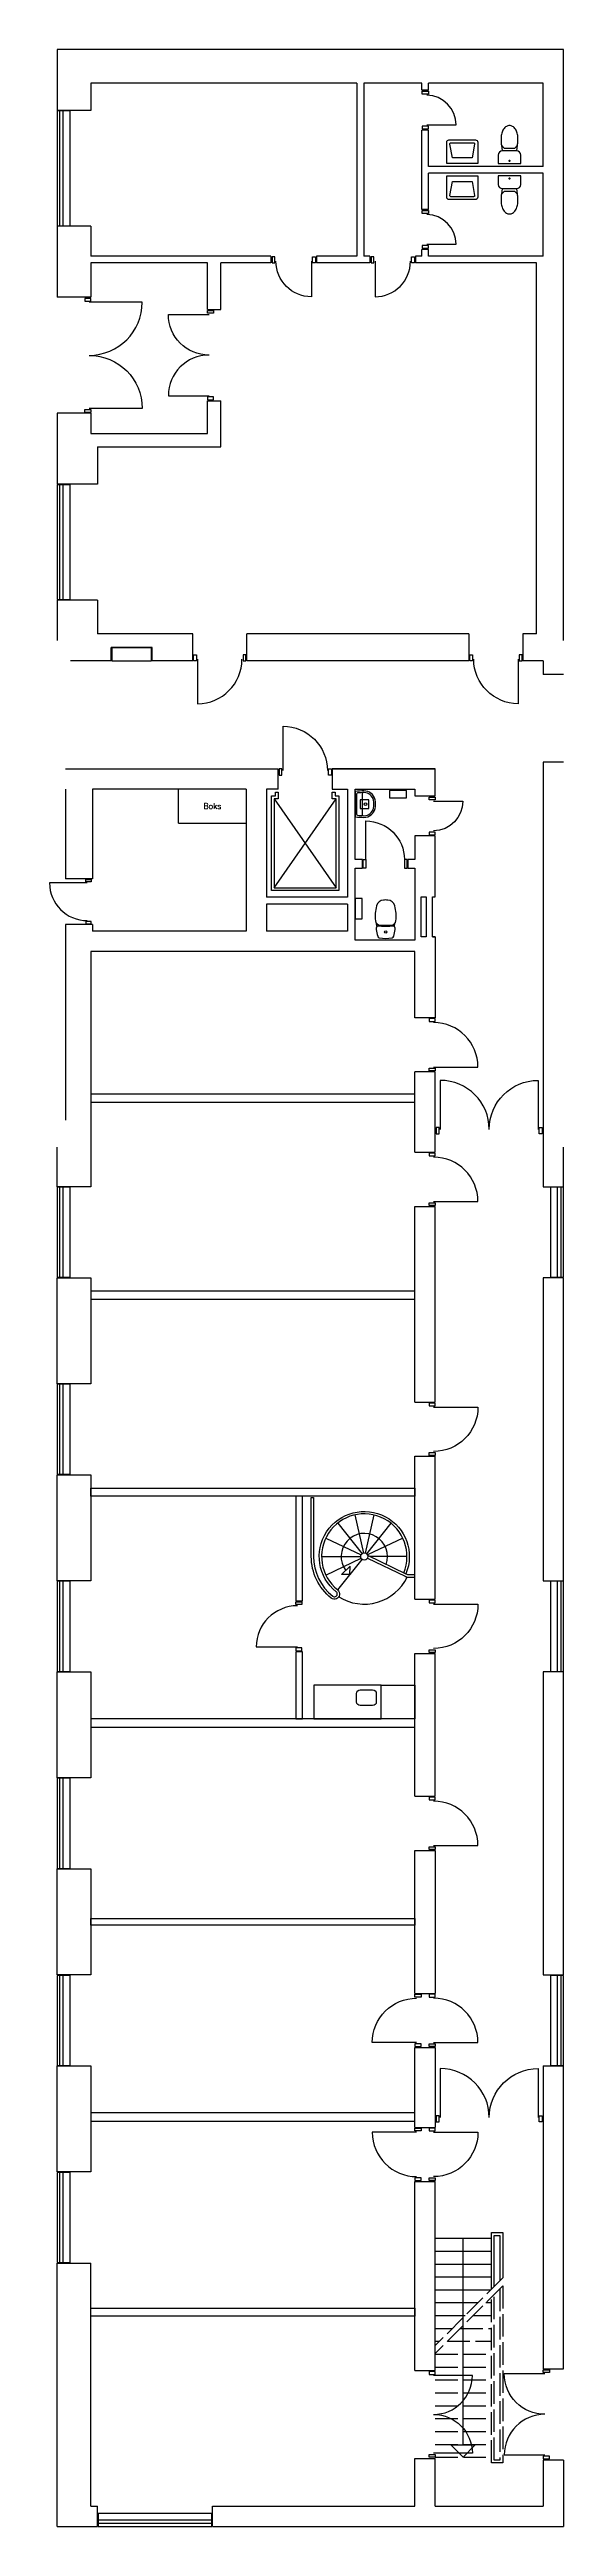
# Model space of a CAD drawing. Header units: millimetres. Extents: x -139122272 to -139113137, y 257862386 to 257906386.
import ezdxf

# ---------------------------------------------------------------- set-up
doc = ezdxf.new("R2010")
doc.units = ezdxf.units.MM
doc.header["$LTSCALE"] = 100
doc.linetypes.add('HIDDEN', pattern=[5, 4, -1])
for name, color, linetype in [('A21----', 3, 'Continuous'), ('A22--U-', 1, 'Continuous'), ('A22-L--', 1, 'Continuous'), ('A24----', 1, 'Continuous'), ('A312---', 2, 'Continuous'), ('A314-S-', 8, 'Continuous'), ('A321---', 1, 'Continuous'), ('A525---', 11, 'Continuous'), ('A59----', 2, 'Continuous'), ('A66----', 161, 'Continuous'), ('A89--Y-', 12, 'Continuous')]:
    doc.layers.add(name, color=color, linetype=linetype)
doc.styles.add('ROMANS', font='ROMANS')

# ---------------------------------------------------------------- blocks, each defined once
blk = doc.blocks.new('PIL')
for p, q in [((0, 0), (-212.1320343559637, -212.1320343559637)), ((0, 7.276e-12), (212.1320343559637, -212.1320343559564)), ((-212.1320343559637, -212.1320343559637), (212.1320343559746, -212.1320343559637))]:
    blk.add_line(p, q)
blk = doc.blocks.new('DD162')
for points in [[(15, 110), (65, 110), (65, 0), (15, 0)], [(1600, 0), (1600, 110), (1550, 110), (1550, 0)]]:
    blk.add_lwpolyline(points, close=True)
for points in [[(807.5, 30, -0.414213562373036), (85, -692.4999999998545), (85, 30)], [(807.5, 30, 0.414213562373036), (1530, -692.4999999998545), (1530, 30)]]:
    blk.add_lwpolyline(points, format="xyb")
blk = doc.blocks.new('TOI')
blk.add_lwpolyline([(-200, -200, 0.4142135623730951), (-125, -275), (125, -275, 0.4142135623730951), (200, -200), (200, -50), (-200, -50)], format="xyb", close=True)
blk.add_lwpolyline([(-132.2446960051893, -274.6492758400746), (-141.9837119652075, -375.0000000091859, 0.0557223020200318), (-149.9999999974971, -446.7073538793193), (-150, -500, 0.067325895239371), (-137.8636622487393, -589.7227315415512, 0.0797058162322264), (-106.0660171779746, -659.4284078790515, 0.1071248465941432), (-53.87955436162883, -710.0635837497539, 0.1401255773500056), (0, -725.4658166501031, 0.1401255773500056), (53.87955436162883, -710.0635837497539, 0.107124846594143), (106.0660171779746, -659.4284078790515, 0.0797058162323701), (137.8636622487684, -589.7227315414348, 0.0673258952392976), (150, -500), (150, -446.7073538793193, 0.0557223020191417), (141.9837119679651, -375.00000001031), (132.2446959978188, -274.6492758227178)], format="xyb")
blk.add_lwpolyline([(141.9837119581352, -375), (94.29769421648234, -325), (-94.29769421202946, -325), (-141.9837119589502, -375)])
at = {"const_width": 19.75}
blk.add_lwpolyline([(-10.125, -96.95899457277847, 1), (10.125, -96.95899457277847, 1)], format="xyb", close=True, dxfattribs=at)
blk = doc.blocks.new('HV')
for points in [[(-235, -470, -0.4142135623730951), (-275, -430), (-275, -50), (275, -50), (275, -430, -0.4142135623730951), (235, -470)], [(-200.9562515292782, -420, -0.4689210488120354), (-220.6218916289799, -396.3582147963461), (-175, -150), (175, -150), (220.6218916289799, -396.3582147963461, -0.4689210488120356), (200.9562515292782, -420)]]:
    blk.add_lwpolyline(points, format="xyb", close=True)
blk = doc.blocks.new('V162')
for p, q in [((1610, 110), (9.999999999998181, 110)), ((1610, 50), (9.999999999998181, 50))]:
    blk.add_line(p, q)
blk.add_lwpolyline([(1610.000000000007, 7.276e-12), (1610, 230), (9.999999999998181, 230), (9.999999999998181, -7.276e-12)], close=True)
blk = doc.blocks.new('D96H')
for points in [[(-945, 110), (-895, 110), (-895, 0), (-945, 0)], [(-15, 0), (-15, 110), (-65, 110), (-65, 0)]]:
    blk.add_lwpolyline(points, close=True)
blk.add_lwpolyline([(-85, 30), (-85, -760, -0.4142135623730951), (-875, 30)], format="xyb")
blk = doc.blocks.new('V206')
for p, q in [((2050.000000000007, 109.9999999999854), (10, 110)), ((2050.000000000007, 49.99999999998545), (10, 50))]:
    blk.add_line(p, q)
blk.add_lwpolyline([(2050.000000000015, -1.09139e-11), (2050.000000000007, 229.9999999999818), (10, 229.9999999999964), (10, -1.09139e-11)], close=True)
blk = doc.blocks.new('DD156')
for points in [[(20, 110), (70, 110), (70, 0), (20, 0)], [(1540, 0), (1540, 110), (1490, 110), (1490, 0)]]:
    blk.add_lwpolyline(points, close=True)
for points in [[(779.9999999999964, 30, -0.4142135623730951), (89.99999999999363, -660.0000000000036), (89.99999999999363, 30)], [(779.9999999999973, 30, 0.4142135623730951), (1470, -660.0000000000036), (1470, 30)]]:
    blk.add_lwpolyline(points, format="xyb")
blk = doc.blocks.new('D81H')
for points in [[(-790, 0.0424046834014007), (-740, 0.0424046834014007), (-740, 110.0424046834014), (-790, 110.0424046834014)], [(-70, 110.0424046834014), (-20, 110.0424046834014), (-20, 0.0424046834014007), (-70, 0.0424046834014007)]]:
    blk.add_lwpolyline(points, close=True)
blk.add_lwpolyline([(-90, 28.39798818088457), (-90, -601.6020118191154, -0.4142135623730951), (-720, 28.39798818088457)], format="xyb")
blk = doc.blocks.new('D81V')
for points in [[(20, 110.0424046833941), (20, 0.0424046833941247), (70, 0.0424046833941247), (70, 110.0424046833941)], [(790, 0.0424046833941247), (740, 0.0424046833941247), (740, 110.0424046833941), (790, 110.0424046833941)]]:
    blk.add_lwpolyline(points, close=True)
blk.add_lwpolyline([(90, 28.39798818089184), (90, -601.6020118191082, 0.4142135623730951), (720, 28.39798818089184, 0.4142135623730951)], format="xyb")
blk = doc.blocks.new('D71V')
for p, q in [((70, 110.0424046834014), (20, 110.0424046834014)), ((20, 110.0424046834014), (20, 0.0424046834014007)), ((20, 0.0424046834014007), (70, 0.0424046834014007)), ((70, 0.0424046834014007), (70, 110.0424046834014)), ((90, 28.39798818088457), (90, -491.6020118191154)), ((639.9999999999927, 0.0424046834014007), (639.9999999999927, 110.0424046834014)), ((639.9999999999927, 110.0424046834014), (689.9999999999927, 110.0424046834014)), ((689.9999999999927, 0.0424046834014007), (639.9999999999927, 0.0424046834014007)), ((689.9999999999927, 110.0424046834014), (689.9999999999927, 0.0424046834014007))]:
    blk.add_line(p, q)
blk.add_arc((91.4526085618927, 37.01359868510917), 528.617606347337, 269.8425545354011, 359.0661302777675)
blk = doc.blocks.new('D96V')
for points in [[(15, 109.9999999999964), (65, 109.9999999999964), (65, -3.638e-12), (15, -3.638e-12)], [(945, -3.638e-12), (945, 109.9999999999964), (895, 109.9999999999964), (895, -3.638e-12)]]:
    blk.add_lwpolyline(points, close=True)
blk.add_lwpolyline([(85.00000000000364, 29.99999999999636), (85.00000000000364, -760.0000000000036, 0.4142135623730951), (875.0000000000036, 29.99999999999636)], format="xyb")
blk = doc.blocks.new('D71H')
for points in [[(-640, 110.0424046834014), (-690, 110.0424046834014), (-690, 0.0424046834014007), (-640, 0.0424046834014007)], [(-20.00000000000728, 0.0424046834014007), (-70.00000000000728, 0.0424046834014007), (-70.00000000000728, 110.0424046834014), (-20.00000000000728, 110.0424046834014)]]:
    blk.add_lwpolyline(points, close=True)
blk.add_lwpolyline([(-90, 28.39798818088457), (-90, -491.6020118191154, -0.410250066279564), (-620, 28.39798818088457)], format="xyb")
blk = doc.blocks.new('dis0001t')
for p, q in [((-154.9969062691835, -245.6905522080001), (-163.8874382647882, -298.083848032443)), ((154.9969062691835, -245.6905522080001), (163.8874382647878, -298.0838480324404))]:
    blk.add_line(p, q)
for points in [[(95.49430605555608, -265.1606697300326), (-95.49430605555517, -265.1606697300326, 0.380436264675569), (-182.3993221829614, -342.4740033520943, 0.0956675532251157), (-162.6354577771153, -608.8093315114602, 0.3299202473507091), (-39.00980704262929, -711.4188109589309, 0.0277158264302056), (39.00980704262929, -711.4188109589309, 0.3299202473507089), (162.6354577771172, -608.8093315114602, 0.0956675532251157), (182.3993221829633, -342.4740033520943, 0.3804362646755689)], [(113.5745928950118, -40.53727326866374, 0.0927784375014613), (-113.5745928950118, -40.53727326866374, 0.3016702603911979), (-142.3182038584555, -68.46509399545539, 0.0345254583927298), (-168.8058017380454, -187.4385642621714, 0.1318576942275965), (-167.8796312735394, -211.8675605520998), (-158.4579928177855, -239.1174577712227, 0.3826561050683845), (-143.3790469618198, -250, -0.0529429658073892), (143.3790469618198, -250, 0.3826561050683845), (158.4579928177864, -239.1174577712227), (167.8796312735394, -211.8675605520998, 0.1318576942275964), (168.8058017380454, -187.4385642621714, 0.0345254583927298), (142.3182038584555, -68.46509399545539, 0.3016702603911979)]]:
    blk.add_lwpolyline(points, format="xyb", close=True)
blk.add_circle((-1.137e-13, -144.9995090025603), 20)
blk = doc.blocks.new('Jumbo-T')
at = {"layer": 'A59----'}
blk.add_lwpolyline([(0, -180), (120, -180), (120, 180), (0, 180)], close=True, dxfattribs=at)
blk = doc.blocks.new('DIS0842T')
for points in [[(-224.6250000000007, 4.547e-13, 0.0288938948495601), (-234.9912992152836, -154.2594103105912, 0.3536218093811934), (-78.75000000000136, -351.2811374099092, 0.1107157154297159), (78.74999999999886, -351.2811374099092, 0.3536218093811934), (234.9912992152812, -154.2594103105912, 0.0288938948495601), (224.6249999999983, 4.547e-13)], [(-178.5835723000246, -22.48500000000104, 0.3858000870232532), (-198.4876590473675, -40.528643500214, 0.0221652936543242), (-204.7060796490666, -156.3220882999508, 0.3536218093811938), (-72.12481999856664, -323.5082861140927, 0.1107157154297158), (72.12481999856504, -323.5082861140922, 0.3536218093811927), (204.7060796490649, -156.3220882999508, 0.0221652936543242), (198.4876590473658, -40.528643500214, 0.3858000870232532), (178.5835723000231, -22.48500000000104)]]:
    blk.add_lwpolyline(points, format="xyb", close=True)
blk.add_lwpolyline([(204.524394922701, -143.5395802519465, 0.3962782263965192), (185.377823842804, -123.940007971878, 0.0212539336701756), (-185.3778238428058, -123.9400079718775, 0.3962782263965238), (-204.5243949227024, -143.5395802519465)], format="xyb")
blk.add_circle((-6.821e-13, -180.0000000000005), 24.43194977863941)
blk = doc.blocks.new('DK91H')
for points in [[(-890.039524027532, 0.0481578114631702), (-890.039524027532, 110.0481578114632), (-840.039524027532, 110.0481578114632), (-840.039524027532, 0.0481578114631702)], [(-20.03952402753202, 0.0481578114631702), (-20.03952402753202, 110.0481578114632), (-70.03952402753202, 110.0481578114632), (-70.03952402753202, 0.0481578114631702)]]:
    blk.add_lwpolyline(points, close=True)
blk.add_lwpolyline([(-820.039524027532, 30.04815781146317, 0.4142135623730951), (-90.03952402753202, -699.9518421885368), (-90.03952402753202, 30.04815781146317)], format="xyb")

msp = doc.modelspace()

# ---------------------------------------------------------------- linework, layer by layer
at = {"layer": 'A21----'}
for p, q in [((-139122137.2756885, 257906386.1782944), (-139122137.2756885, 257905306.1782944)), ((-139113137.2756885, 257906386.1782944), (-139122137.2756885, 257906386.1782944)), ((-139113137.2756885, 257895886.1782944), (-139113137.2756885, 257906386.1782944)), ((-139116807.2756885, 257905786.1782944), (-139121537.2756885, 257905786.1782944)), ((-139121537.2756885, 257905786.1782944), (-139121537.2756885, 257905306.1782944)), ((-139115657.2756885, 257905786.1782944), (-139116687.2756885, 257905786.1782944)), ((-139113497.2756885, 257905786.1782944), (-139115537.2756885, 257905786.1782944)), ((-139113497.2756885, 257904311.1782944), (-139113497.2756885, 257905786.1782944)), ((-139121537.2756885, 257905306.1782944), (-139122137.2756885, 257905306.1782944)), ((-139113497.2756885, 257902716.1782944), (-139113497.2756885, 257904191.1782944)), ((-139121537.2756885, 257903246.1782944), (-139122137.2756885, 257903246.1782944)), ((-139122137.2756885, 257903246.1782944), (-139122137.2756885, 257901986.1782944)), ((-139121537.2756885, 257903246.1782944), (-139121537.2756885, 257902716.1782944)), ((-139121537.2756885, 257902596.1782944), (-139121537.2756885, 257901986.1782944)), ((-139113617.2756885, 257896006.1782944), (-139113617.2756885, 257902596.1782944)), ((-139121537.2756885, 257901986.1782944), (-139122137.2756885, 257901986.1782944)), ((-139121537.2756885, 257899926.1782944), (-139122137.2756885, 257899926.1782944)), ((-139122137.2756885, 257899926.1782944), (-139122137.2756885, 257898666.1782944)), ((-139121537.2756885, 257899926.1782944), (-139121537.2756885, 257899566.1782944)), ((-139121417.2756885, 257899326.1782944), (-139121417.2756885, 257898666.1782944)), ((-139121417.2756885, 257898666.1782944), (-139122137.2756885, 257898666.1782944)), ((-139121417.2756885, 257896606.1782944), (-139122137.2756885, 257896606.1782944)), ((-139122137.2756885, 257896606.1782944), (-139122137.2756885, 257895886.1782944)), ((-139121417.2756885, 257896606.1782944), (-139121417.2756885, 257896006.1782944)), ((-139113857.2756885, 257896006.1782944), (-139113857.2756885, 257895526.1782944)), ((-139113617.2756885, 257896006.1782944), (-139113857.2756885, 257896006.1782944)), ((-139121177.2756885, 257895526.1782944), (-139121897.2756885, 257895526.1782944)), ((-139121177.2756885, 257895526.1782944), (-139121177.2756885, 257895766.1782944)), ((-139113497.2756885, 257895526.1782944), (-139113857.2756885, 257895526.1782944)), ((-139113497.2756885, 257895526.1782944), (-139113497.2756885, 257895286.1782944)), ((-139113137.2756885, 257895286.1782944), (-139113497.2756885, 257895286.1782944)), ((-139113497.2756885, 257893726.1782944), (-139113497.2756885, 257886186.1782944)), ((-139113137.2756885, 257893726.1782944), (-139113497.2756885, 257893726.1782944)), ((-139121987.2756885, 257893246.1782944), (-139121987.2756885, 257891656.1782944)), ((-139121507.2756885, 257893246.1782944), (-139121507.2756885, 257891656.1782944)), ((-139121507.2756885, 257891656.1782944), (-139121987.2756885, 257891656.1782944)), ((-139121507.2756885, 257890846.1782944), (-139121987.2756885, 257890846.1782944)), ((-139121987.2756885, 257890846.1782944), (-139121987.2756885, 257887366.1782944)), ((-139121507.2756885, 257890846.1782944), (-139121507.2756885, 257890726.1782944)), ((-139115467.2756885, 257890626.1782944), (-139115417.2756885, 257890626.1782944)), ((-139121537.2756885, 257890366.1782944), (-139121537.2756885, 257886186.1782944)), ((-139122137.2756885, 257886186.1782944), (-139122137.2756885, 257886886.1782944)), ((-139113137.2756885, 257886186.1782944), (-139113137.2756885, 257886886.1782944)), ((-139121537.2756885, 257886186.1782944), (-139122137.2756885, 257886186.1782944)), ((-139113497.2756885, 257886186.1782944), (-139113137.2756885, 257886186.1782944)), ((-139122137.2756885, 257884566.1782944), (-139121537.2756885, 257884566.1782944)), ((-139122137.2756885, 257882686.1782944), (-139122137.2756885, 257884566.1782944)), ((-139121537.2756885, 257884566.1782944), (-139121537.2756885, 257882686.1782944)), ((-139121537.2756885, 257882686.1782944), (-139122137.2756885, 257882686.1782944)), ((-139122137.2756885, 257881066.1782944), (-139121537.2756885, 257881066.1782944)), ((-139122137.2756885, 257879186.1782944), (-139122137.2756885, 257881066.1782944)), ((-139121537.2756885, 257881066.1782944), (-139121537.2756885, 257879186.1782944)), ((-139121537.2756885, 257879186.1782944), (-139122137.2756885, 257879186.1782944)), ((-139122137.2756885, 257875686.1782944), (-139122137.2756885, 257877566.1782944)), ((-139122137.2756885, 257877566.1782944), (-139121537.2756885, 257877566.1782944)), ((-139121537.2756885, 257877566.1782944), (-139121537.2756885, 257875686.1782944)), ((-139113497.2756885, 257877566.1782944), (-139113497.2756885, 257872186.1782944)), ((-139113137.2756885, 257877566.1782944), (-139113497.2756885, 257877566.1782944)), ((-139113137.2756885, 257872186.1782944), (-139113137.2756885, 257877566.1782944)), ((-139121537.2756885, 257875686.1782944), (-139122137.2756885, 257875686.1782944)), ((-139122137.2756885, 257874066.1782944), (-139121537.2756885, 257874066.1782944)), ((-139122137.2756885, 257872186.1782944), (-139122137.2756885, 257874066.1782944)), ((-139121537.2756885, 257874066.1782944), (-139121537.2756885, 257872186.1782944)), ((-139121537.2756885, 257872186.1782944), (-139122137.2756885, 257872186.1782944)), ((-139113497.2756885, 257872186.1782944), (-139113497.2756885, 257872186.1782944)), ((-139113497.2756885, 257872186.1782944), (-139113137.2756885, 257872186.1782944)), ((-139122137.2756885, 257868686.1782944), (-139122137.2756885, 257870566.1782944)), ((-139122137.2756885, 257870566.1782944), (-139121537.2756885, 257870566.1782944)), ((-139121537.2756885, 257870566.1782944), (-139121537.2756885, 257868686.1782944)), ((-139113497.2756885, 257870566.1782944), (-139113137.2756885, 257870566.1782944)), ((-139113497.2756885, 257870566.1782944), (-139113497.2756885, 257865186.1782944)), ((-139113137.2756885, 257865186.1782944), (-139113137.2756885, 257870566.1782944)), ((-139121537.2756885, 257868686.1782944), (-139122137.2756885, 257868686.1782944)), ((-139122137.2756885, 257862386.1782944), (-139122137.2756885, 257867066.1782944)), ((-139122137.2756885, 257867066.1782944), (-139121537.2756885, 257867066.1782944)), ((-139121537.2756885, 257862746.1782944), (-139121537.2756885, 257867066.1782944)), ((-139113497.2756885, 257865186.1782944), (-139113497.2756885, 257865186.1782944)), ((-139113497.2756885, 257865186.1782944), (-139113137.2756885, 257865186.1782944)), ((-139113137.2756885, 257863566.1782944), (-139113497.2756885, 257863566.1782944)), ((-139113497.2756885, 257863566.1782944), (-139113497.2756885, 257862746.1782944)), ((-139113137.2756885, 257863566.1782944), (-139113137.2756885, 257862386.1782944)), ((-139121537.2756885, 257862746.1782944), (-139121417.2756885, 257862746.1782944)), ((-139121417.2756885, 257862386.1782944), (-139121417.2756885, 257862746.1782944)), ((-139119377.2756885, 257862746.1782944), (-139115777.2756885, 257862746.1782944)), ((-139119377.2756885, 257862386.1782944), (-139119377.2756885, 257862746.1782944)), ((-139115417.2756885, 257862746.1782944), (-139113497.2756885, 257862746.1782944)), ((-139122137.2756885, 257862386.1782944), (-139121417.2756885, 257862386.1782944)), ((-139119377.2756885, 257862386.1782944), (-139113137.2756885, 257862386.1782944))]:
    msp.add_line(p, q, dxfattribs=at)
msp.add_lwpolyline([(-139113497.2756885, 257879186.1782944), (-139113137.2756885, 257879186.1782944), (-139113137.2756885, 257884566.1782944), (-139113497.2756885, 257884566.1782944), (-139113497.2756885, 257879186.1782944)], close=True, dxfattribs=at)
at = {"layer": 'A22--U-'}
for p, q in [((-139116807.2756885, 257905786.1782944), (-139116807.2756885, 257902716.1782944)), ((-139116687.2756885, 257905786.1782944), (-139116687.2756885, 257902716.1782944)), ((-139115657.2756885, 257905666.1782944), (-139115657.2756885, 257905786.1782944)), ((-139115537.2756885, 257905666.1782944), (-139115657.2756885, 257905666.1782944)), ((-139115537.2756885, 257905666.1782944), (-139115537.2756885, 257905786.1782944)), ((-139115657.2756885, 257903546.1782944), (-139115657.2756885, 257904956.1782944)), ((-139115537.2756885, 257904956.1782944), (-139115657.2756885, 257904956.1782944)), ((-139115537.2756885, 257904311.1782944), (-139115537.2756885, 257904956.1782944)), ((-139113497.2756885, 257904311.1782944), (-139115537.2756885, 257904311.1782944)), ((-139115537.2756885, 257903546.1782944), (-139115537.2756885, 257904191.1782944)), ((-139113497.2756885, 257904191.1782944), (-139115537.2756885, 257904191.1782944)), ((-139115537.2756885, 257903546.1782944), (-139115657.2756885, 257903546.1782944)), ((-139118337.2756885, 257902716.1782944), (-139121537.2756885, 257902716.1782944)), ((-139119467.2756885, 257902596.1782944), (-139121537.2756885, 257902596.1782944)), ((-139119467.2756885, 257901766.1782944), (-139119467.2756885, 257902596.1782944)), ((-139118337.2756885, 257902596.1782944), (-139119227.2756885, 257902596.1782944)), ((-139119227.2756885, 257901766.1782944), (-139119227.2756885, 257902596.1782944)), ((-139118337.2756885, 257902716.1782944), (-139118337.2756885, 257902596.1782944)), ((-139117527.2756885, 257902716.1782944), (-139117527.2756885, 257902596.1782944)), ((-139116807.2756885, 257902716.1782944), (-139117527.2756885, 257902716.1782944)), ((-139116577.2756885, 257902596.1782944), (-139117527.2756885, 257902596.1782944)), ((-139116577.2756885, 257902716.1782944), (-139116687.2756885, 257902716.1782944)), ((-139116577.2756885, 257902716.1782944), (-139116577.2756885, 257902596.1782944)), ((-139115767.2756885, 257902716.1782944), (-139115767.2756885, 257902596.1782944)), ((-139115657.2756885, 257902716.1782944), (-139115767.2756885, 257902716.1782944)), ((-139113617.2756885, 257902596.1782944), (-139115767.2756885, 257902596.1782944)), ((-139115537.2756885, 257902836.1782944), (-139115657.2756885, 257902836.1782944)), ((-139115657.2756885, 257902716.1782944), (-139115657.2756885, 257902836.1782944)), ((-139115537.2756885, 257902716.1782944), (-139115537.2756885, 257902836.1782944)), ((-139113497.2756885, 257902716.1782944), (-139115537.2756885, 257902716.1782944)), ((-139119467.2756885, 257901766.1782944), (-139119227.2756885, 257901766.1782944)), ((-139119467.2756885, 257900146.1782944), (-139119227.2756885, 257900146.1782944)), ((-139119467.2756885, 257899566.1782944), (-139119467.2756885, 257900146.1782944)), ((-139119227.2756885, 257899326.1782944), (-139119227.2756885, 257900146.1782944)), ((-139121537.2756885, 257899566.1782944), (-139119467.2756885, 257899566.1782944)), ((-139121417.2756885, 257899326.1782944), (-139119227.2756885, 257899326.1782944)), ((-139119727.2756885, 257896006.1782944), (-139121417.2756885, 257896006.1782944)), ((-139119727.2756885, 257895526.1782944), (-139119727.2756885, 257896006.1782944)), ((-139118767.2756885, 257895526.1782944), (-139118767.2756885, 257896006.1782944)), ((-139114817.2756885, 257896006.1782944), (-139118767.2756885, 257896006.1782944)), ((-139114817.2756885, 257896006.1782944), (-139114817.2756885, 257895526.1782944)), ((-139120447.2756885, 257895766.1782944), (-139121177.2756885, 257895766.1782944)), ((-139120447.2756885, 257895526.1782944), (-139120447.2756885, 257895766.1782944)), ((-139119727.2756885, 257895526.1782944), (-139120447.2756885, 257895526.1782944)), ((-139114817.2756885, 257895526.1782944), (-139118767.2756885, 257895526.1782944)), ((-139121987.2756885, 257893606.1782944), (-139118207.2756885, 257893606.1782944)), ((-139118777.2756885, 257893246.1782944), (-139121507.2756885, 257893246.1782944)), ((-139118777.2756885, 257893246.1782944), (-139118777.2756885, 257890726.1782944)), ((-139118207.2756885, 257893246.1782944), (-139118417.2756885, 257893246.1782944)), ((-139118417.2756885, 257893246.1782944), (-139118417.2756885, 257891326.1782944)), ((-139118207.2756885, 257893246.1782944), (-139118207.2756885, 257893606.1782944)), ((-139117247.2756885, 257893606.1782944), (-139115417.2756885, 257893606.1782944)), ((-139116977.2756885, 257891326.1782944), (-139118417.2756885, 257891326.1782944)), ((-139118417.2756885, 257891206.1782944), (-139118417.2756885, 257890726.1782944)), ((-139116977.2756885, 257891206.1782944), (-139118417.2756885, 257891206.1782944)), ((-139116977.2756885, 257891206.1782944), (-139116977.2756885, 257890726.1782944)), ((-139118777.2756885, 257890726.1782944), (-139121507.2756885, 257890726.1782944)), ((-139116977.2756885, 257890726.1782944), (-139118417.2756885, 257890726.1782944)), ((-139115417.2756885, 257890626.1782944), (-139115417.2756885, 257889186.1782944)), ((-139115777.2756885, 257890366.1782944), (-139121537.2756885, 257890366.1782944)), ((-139115777.2756885, 257889186.1782944), (-139115777.2756885, 257890366.1782944)), ((-139115417.2756885, 257889186.1782944), (-139115777.2756885, 257889186.1782944)), ((-139115417.2756885, 257888226.1782944), (-139115777.2756885, 257888226.1782944)), ((-139115777.2756885, 257886796.1782944), (-139115777.2756885, 257888226.1782944)), ((-139115417.2756885, 257886796.1782944), (-139115417.2756885, 257888226.1782944)), ((-139115777.2756885, 257886796.1782944), (-139115417.2756885, 257886796.1782944)), ((-139115777.2756885, 257882356.1782944), (-139115777.2756885, 257885836.1782944)), ((-139115777.2756885, 257885836.1782944), (-139115417.2756885, 257885836.1782944)), ((-139115417.2756885, 257882356.1782944), (-139115417.2756885, 257885836.1782944)), ((-139115777.2756885, 257882356.1782944), (-139115417.2756885, 257882356.1782944)), ((-139115777.2756885, 257881396.1782944), (-139115417.2756885, 257881396.1782944)), ((-139115777.2756885, 257878856.1782944), (-139115777.2756885, 257881396.1782944)), ((-139115417.2756885, 257878856.1782944), (-139115417.2756885, 257881396.1782944)), ((-139115777.2756885, 257878856.1782944), (-139115417.2756885, 257878856.1782944)), ((-139115777.2756885, 257875356.1782944), (-139115777.2756885, 257877896.1782944)), ((-139115777.2756885, 257877896.1782944), (-139115417.2756885, 257877896.1782944)), ((-139115417.2756885, 257875356.1782944), (-139115417.2756885, 257877896.1782944)), ((-139115777.2756885, 257875356.1782944), (-139115417.2756885, 257875356.1782944)), ((-139115777.2756885, 257871856.1782944), (-139115777.2756885, 257874396.1782944)), ((-139115777.2756885, 257874396.1782944), (-139115417.2756885, 257874396.1782944)), ((-139115417.2756885, 257874396.1782944), (-139115417.2756885, 257871856.1782944)), ((-139115777.2756885, 257871856.1782944), (-139115417.2756885, 257871856.1782944)), ((-139115777.2756885, 257870896.1782944), (-139115417.2756885, 257870896.1782944)), ((-139115777.2756885, 257869476.1782944), (-139115777.2756885, 257870896.1782944)), ((-139115417.2756885, 257870896.1782944), (-139115417.2756885, 257869476.1782944)), ((-139115777.2756885, 257869476.1782944), (-139115417.2756885, 257869476.1782944)), ((-139115777.2756885, 257868516.1782944), (-139115417.2756885, 257868516.1782944)), ((-139115777.2756885, 257865156.1782944), (-139115777.2756885, 257868516.1782944)), ((-139115417.2756885, 257865156.1782944), (-139115417.2756885, 257868516.1782944)), ((-139115777.2756885, 257865156.1782944), (-139115417.2756885, 257865156.1782944)), ((-139115777.2756885, 257862746.1782944), (-139115777.2756885, 257863596.1782944)), ((-139115777.2756885, 257863596.1782944), (-139115417.2756885, 257863596.1782944)), ((-139115417.2756885, 257862746.1782944), (-139115417.2756885, 257863596.1782944))]:
    msp.add_line(p, q, dxfattribs=at)
msp.add_lwpolyline([(-139115417.2756885, 257890626.1782944), (-139115467.2756885, 257890626.1782944), (-139115467.2756885, 257891336.1782944), (-139115417.2756885, 257891336.1782944), (-139115417.2756885, 257892416.1782944), (-139115777.2756885, 257892416.1782944), (-139115777.2756885, 257891996.1782944), (-139115902.2756885, 257891996.1782944), (-139115902.2756885, 257891846.1782944), (-139115777.2756885, 257891846.1782944), (-139115777.2756885, 257891376.1782944), (-139115777.2756885, 257890666.1782944), (-139115777.2756885, 257890566.1782944), (-139116837.2756885, 257890566.1782944), (-139116837.2756885, 257891846.1782944), (-139116712.2756885, 257891846.1782944), (-139116712.2756885, 257891996.1782944), (-139116837.2756885, 257891996.1782944), (-139116837.2756885, 257893246.1782944), (-139115777.2756885, 257893246.1782944), (-139115777.2756885, 257893126.1782944), (-139115417.2756885, 257893126.1782944), (-139115417.2756885, 257893606.1782944), (-139117247.2756885, 257893606.1782944), (-139117247.2756885, 257893246.1782944), (-139116977.2756885, 257893246.1782944), (-139116977.2756885, 257891326.1782944)], dxfattribs=at)
for points in [[(-139115669.2756885, 257890626.1782944), (-139115669.2756885, 257891336.1782944), (-139115575.2756885, 257891336.1782944), (-139115575.2756885, 257890626.1782944)], [(-139115777.2756885, 257873066.1782944), (-139121537.2756885, 257873066.1782944), (-139121537.2756885, 257873186.1782944), (-139115777.2756885, 257873186.1782944)]]:
    msp.add_lwpolyline(points, close=True, dxfattribs=at)
at = {"layer": 'A22-L--'}
for points in [[(-139121537.2756885, 257887831.1782944), (-139121537.2756885, 257887686.1782944), (-139115777.2756885, 257887686.1782944), (-139115777.2756885, 257887831.1782944)], [(-139115777.2756885, 257884186.1782944), (-139115777.2756885, 257884331.1782944), (-139121537.2756885, 257884331.1782944), (-139121537.2756885, 257884186.1782944)], [(-139121537.2756885, 257880686.1782944), (-139121537.2756885, 257880831.1782944), (-139115777.2756885, 257880831.1782944), (-139115777.2756885, 257880686.1782944)], [(-139117777.2756885, 257880686.1782944), (-139117897.2756885, 257880686.1782944), (-139117897.2756884, 257878831.1782944), (-139117777.2756885, 257878831.1782944)], [(-139117777.2756885, 257877921.1782944), (-139117897.2756885, 257877921.1782944), (-139117897.2756885, 257876731.1782944), (-139117777.2756885, 257876731.1782944)], [(-139121537.2756885, 257876731.1782944), (-139121537.2756885, 257876586.1782944), (-139115777.2756885, 257876586.1782944), (-139115777.2756885, 257876731.1782944)], [(-139121537.2756885, 257869731.1782944), (-139121537.2756885, 257869586.1782944), (-139115777.2756885, 257869586.1782944), (-139115777.2756885, 257869731.1782944)], [(-139121537.2756885, 257866121.1782944), (-139121537.2756885, 257866266.1782944), (-139115777.2756885, 257866266.1782944), (-139115777.2756885, 257866121.1782944)]]:
    msp.add_lwpolyline(points, close=True, dxfattribs=at)
at = {"layer": 'A24----'}
for p, q in [((-139117150.6927032, 257880208.6974739), (-139116717.3672909, 257879665.3245936)), ((-139116846.5578169, 257880355.1611158), (-139116691.9057677, 257879677.5862168)), ((-139116508.9935601, 257880355.1611158), (-139116663.6456092, 257879677.5862168)), ((-139116204.8586738, 257880208.6974739), (-139116638.1840861, 257879665.3245936)), ((-139117436.2756885, 257879615.6782944), (-139116741.2756885, 257879615.6782944)), ((-139117361.1605748, 257879944.7791106), (-139116734.9872116, 257879643.2299119)), ((-139115994.3908022, 257879944.7791106), (-139116620.5641654, 257879643.2299119)), ((-139115919.2756885, 257879615.6782944), (-139116580.9755639, 257879615.6782944)), ((-139117361.1605748, 257879286.5774783), (-139116734.9872116, 257879588.126677)), ((-139117150.6927032, 257879022.659115), (-139116717.3672909, 257879566.0319953)), ((-139115952.6297193, 257879266.4664007), (-139115916.0098407, 257879248.8311966)), ((-139115916.0065106, 257879248.829593), (-139115916.0065107, 257879248.829593)), ((-139115417.2756885, 257867506.1782944), (-139114427.2756885, 257867506.1782944)), ((-139114922.2756885, 257863828.3103287), (-139114922.2756885, 257867506.1782944)), ((-139115417.2756885, 257867277.3547649), (-139114427.2756885, 257867277.3547649)), ((-139115417.2756885, 257867048.5312356), (-139114427.2756885, 257867048.5312356)), ((-139115417.2756885, 257866819.7077062), (-139114427.2756885, 257866819.7077062)), ((-139115417.2756885, 257866590.8841767), (-139114427.2756885, 257866590.8841767)), ((-139115417.2756885, 257866362.0606474), (-139114656.0992178, 257866362.0606474)), ((-139115417.2756885, 257866133.2371179), (-139114884.9227473, 257866133.2371179)), ((-139115417.2756885, 257865904.4135885), (-139115113.7462767, 257865904.4135885)), ((-139115417.2756885, 257865675.5900591), (-139115342.5698061, 257865675.5900591))]:
    msp.add_line(p, q, dxfattribs=at)
at = {"layer": 'A24----', "linetype": 'HIDDEN'}
for p, q in [((-139114217.2756885, 257866800.8841767), (-139115417.2756885, 257865600.8841767)), ((-139114217.2756885, 257866659.4628205), (-139115417.2756885, 257865459.4628205)), ((-139114743.501391, 257866133.2371179), (-139114427.2756885, 257866133.2371179)), ((-139114514.6778616, 257866362.0606474), (-139114427.2756885, 257866362.0606474)), ((-139115201.1484498, 257865675.5900591), (-139114427.2756885, 257865675.5900591)), ((-139114972.3249205, 257865904.4135885), (-139114427.2756885, 257865904.4135885)), ((-139115417.2756885, 257865446.7665297), (-139114427.2756885, 257865446.7665297)), ((-139115417.2756885, 257865217.9430003), (-139114427.2756885, 257865217.9430003)), ((-139115417.2756885, 257864989.1194708), (-139114427.2756885, 257864989.1194708)), ((-139115417.2756885, 257864760.2959415), (-139114427.2756885, 257864760.2959415)), ((-139115417.2756885, 257864531.472412), (-139114427.2756885, 257864531.472412)), ((-139115417.2756885, 257864302.6488826), (-139114427.2756885, 257864302.6488826)), ((-139115417.2756885, 257864073.8253532), (-139114427.2756885, 257864073.8253532)), ((-139115417.2756885, 257863845.0018238), (-139114427.2756885, 257863845.0018238)), ((-139115417.2756885, 257863616.1782944), (-139114427.2756885, 257863616.1782944))]:
    msp.add_line(p, q, dxfattribs=at)
at = {"layer": 'A24----'}
for points in [[(-139115977.2161553, 257879324.9230873, 2.005002307142052), (-139117150.6927032, 257879022.659115, -0.9999999998733672), (-139117265.4148267, 257878878.8021222, -0.2282434743999275), (-139117620.2756885, 257879615.6782944), (-139117620.2756885, 257880666.1782944), (-139117578.2756885, 257880666.1782944), (-139117578.2756885, 257879615.6782944, 0.2282434744035336), (-139117239.228255, 257878911.6390444, 0.9999999999999999), (-139117176.8792748, 257878989.8221927, -2.008659051876461), (-139115939.3203745, 257879306.6734412)], [(-139116620.5641654, 257879588.126677), (-139115952.6297193, 257879266.4664007, 0.1126729399037772), (-139115865.8529715, 257879246.6601743), (-139115779.0525714, 257879246.6601743), (-139115779.0525714, 257879288.6601743), (-139115865.8529715, 257879288.6601743, -0.1126729400382506), (-139115934.4066022, 257879304.3070931), (-139116616.6428945, 257879632.8547756)]]:
    msp.add_lwpolyline(points, format="xyb", dxfattribs=at)
for points in [[(-139114417.2756885, 257866600.8841767), (-139114417.2756885, 257867606.1782944), (-139114217.2756885, 257867606.1782944), (-139114217.2756885, 257866800.8841767)], [(-139114367.2756885, 257866650.8841767), (-139114367.2756885, 257867556.1782944), (-139114267.2756885, 257867556.1782944), (-139114267.2756885, 257866750.8841767)]]:
    msp.add_lwpolyline(points, dxfattribs=at)
at = {"layer": 'A24----', "linetype": 'HIDDEN'}
for points in [[(-139114217.2756885, 257866659.4628205), (-139114217.2756885, 257863516.1782944), (-139114417.2756885, 257863516.1782944), (-139114417.2756885, 257866459.4628205)], [(-139114267.2756885, 257866609.4628205), (-139114267.2756885, 257863566.1782944), (-139114367.2756885, 257863566.1782944), (-139114367.2756885, 257866509.4628205)]]:
    msp.add_lwpolyline(points, dxfattribs=at)
at = {"layer": 'A24----'}
msp.add_circle((-139116677.7756885, 257879615.6782944), 63.5, dxfattribs=at)
for radius, start, end in [(411.0000000000036, 340.150996091354, 216.6010035156189), (845.5, 237.6461567628395, 334.2857142864541)]:
    msp.add_arc((-139116677.7756885, 257879615.6782944), radius, start, end, dxfattribs=at)
at = {"layer": 'A312---'}
msp.add_lwpolyline([(-139116650.2756885, 257891996.1782944), (-139116650.2756885, 257892682.1782944, -0.4142135623731013), (-139115964.2756885, 257891996.1782944)], format="xyb", dxfattribs=at)
for points in [[(-139116650.2756885, 257891846.2206991), (-139116700.2756885, 257891846.2206991), (-139116700.2756885, 257891996.1782944), (-139116650.2756885, 257891996.1782944)], [(-139115964.2756885, 257891846.2206991), (-139115914.2756885, 257891846.2206991), (-139115914.2756885, 257891996.1782944), (-139115964.2756885, 257891996.1782944)]]:
    msp.add_lwpolyline(points, close=True, dxfattribs=at)
at = {"layer": 'A314-S-'}
for p, q in [((-139119387.2756885, 257862496.1782944), (-139121407.2756885, 257862496.1782944)), ((-139119387.2756885, 257862436.1782944), (-139121407.2756885, 257862436.1782944))]:
    msp.add_line(p, q, dxfattribs=at)
msp.add_lwpolyline([(-139119387.2756885, 257862386.1782944), (-139119387.2756885, 257862616.1782944), (-139121407.2756885, 257862616.1782944), (-139121407.2756885, 257862386.1782944)], close=True, dxfattribs=at)
at = {"layer": 'A321---'}
for points in [[(-139121537.2756885, 257901966.1782944), (-139121647.2756885, 257901966.1782944), (-139121647.2756885, 257901916.1782944), (-139121537.2756885, 257901916.1782944)], [(-139121647.2756885, 257899941.1782944), (-139121647.2756885, 257899991.1782944), (-139121537.2756885, 257899991.1782944), (-139121537.2756885, 257899941.1782944)], [(-139115397.2756884, 257887124.7226626), (-139115347.2756884, 257887124.7226626), (-139115347.2756884, 257887234.7226626), (-139115397.2756884, 257887234.7226626)], [(-139113517.2756884, 257887234.7226626), (-139113517.2756884, 257887124.7226626), (-139113567.2756884, 257887124.7226626), (-139113567.2756884, 257887234.7226626)], [(-139115397.2756885, 257869571.1782944), (-139115347.2756885, 257869571.1782944), (-139115347.2756885, 257869681.1782944), (-139115397.2756885, 257869681.1782944)], [(-139113517.2756885, 257869681.1782944), (-139113517.2756885, 257869571.1782944), (-139113567.2756885, 257869571.1782944), (-139113567.2756885, 257869681.1782944)]]:
    msp.add_lwpolyline(points, close=True, dxfattribs=at)
for points in [[(-139121567.2756885, 257900953.6782944, 0.4142135623730951), (-139120624.7756885, 257901896.1782944), (-139121567.2756885, 257901896.1782944)], [(-139121567.2756885, 257900953.6782944, -0.4142135623730951), (-139120624.7756885, 257900011.1782944), (-139121567.2756885, 257900011.1782944)], [(-139114457.2756884, 257887204.7226626, 0.4142135623730953), (-139115327.2756884, 257888074.7226626), (-139115327.2756884, 257887204.7226626)], [(-139114457.2756884, 257887204.7226626, -0.4142135623730953), (-139113587.2756884, 257888074.7226626), (-139113587.2756884, 257887204.7226626)], [(-139114457.2756885, 257869651.1782944, 0.4142135623730953), (-139115327.2756885, 257870521.1782944), (-139115327.2756885, 257869651.1782944)], [(-139114457.2756885, 257869651.1782944, -0.4142135623730953), (-139113587.2756885, 257870521.1782944), (-139113587.2756885, 257869651.1782944)]]:
    msp.add_lwpolyline(points, format="xyb", dxfattribs=at)
at = {"layer": 'A525---'}
for p, q in [((-139116206.7899148, 257893221.1782942), (-139116206.7899148, 257893246.1782942)), ((-139116177.1461681, 257893221.1782942), (-139116177.1461681, 257893246.1782942)), ((-139115974.0759516, 257893221.1782942), (-139115974.0759516, 257893246.1782942)), ((-139115945.3884928, 257893221.1782942), (-139115945.3884928, 257893246.1782942))]:
    msp.add_line(p, q, dxfattribs=at)
msp.add_lwpolyline([(-139115927.2756884, 257893096.1782944), (-139115927.2756885, 257893221.1782944), (-139116227.2756885, 257893221.1782944), (-139116227.2756884, 257893096.1782944), (-139115927.2756884, 257893096.1782944)], dxfattribs=at)
for points in [[(-139116377.2756885, 257876731.1782944), (-139116377.2756885, 257877331.1782944), (-139117577.2756885, 257877331.1782944), (-139117577.2756885, 257876731.1782944)], [(-139116377.2756885, 257876731.1782944), (-139116377.2756885, 257877331.1782944), (-139115777.2756885, 257877331.1782944), (-139115777.2756885, 257876731.1782944)]]:
    msp.add_lwpolyline(points, close=True, dxfattribs=at)
msp.add_lwpolyline([(-139116814.3032462, 257877182.7898928, -0.4142135623730951), (-139116749.3032462, 257877247.7898928), (-139116529.3032462, 257877247.7898928, -0.4142135623730951), (-139116464.3032462, 257877182.7898928), (-139116464.3032462, 257877032.7898928, -0.4142135623730951), (-139116529.3032462, 257876967.7898928), (-139116749.3032462, 257876967.7898928, -0.4142135623730951), (-139116814.3032462, 257877032.7898928)], format="xyb", close=True, dxfattribs=at)
at = {"layer": 'A59----'}
msp.add_lwpolyline([(-139116748.6625714, 257892906.1782944), (-139116598.6625714, 257892906.1782944), (-139116598.6625714, 257893056.1782944), (-139116748.6625714, 257893056.1782944)], close=True, dxfattribs=at)
at = {"layer": 'A66----'}
for p, q in [((-139118277.2756885, 257893076.1782944), (-139117177.2756885, 257891496.1782944)), ((-139118277.2756885, 257891496.1782944), (-139117177.2756885, 257893076.1782944))]:
    msp.add_line(p, q, dxfattribs=at)
msp.add_lwpolyline([(-139119977.2756885, 257892646.1782944), (-139119977.2756885, 257893246.1782944)], dxfattribs=at)
msp.add_lwpolyline([(-139117127.2756885, 257893126.1782944), (-139117127.2756885, 257891446.1782944), (-139118327.2756885, 257891446.1782944), (-139118327.2756885, 257893126.1782944), (-139118257.2756885, 257893126.1782944), (-139118257.2756885, 257893196.1782944), (-139118207.2756885, 257893196.1782944), (-139118207.2756885, 257893076.1782944), (-139118277.2756885, 257893076.1782944), (-139118277.2756885, 257891496.1782944), (-139117177.2756885, 257891496.1782944), (-139117177.2756885, 257893076.1782944), (-139117247.2756885, 257893076.1782944), (-139117247.2756885, 257893196.1782944), (-139117197.2756885, 257893196.1782944), (-139117197.2756885, 257893126.1782944)], close=True, dxfattribs=at)
at = {"layer": 'A66----', "linetype": 'Continuous'}
msp.add_lwpolyline([(-139119977.2756885, 257892646.1782944), (-139118777.2756885, 257892646.1782944), (-139118777.2756885, 257892646.1782944)], dxfattribs=at)
at = {"layer": 'A89--Y-'}
msp.add_lwpolyline([(-139121167.2756885, 257895526.1782944), (-139120457.2756885, 257895526.1782944), (-139120457.2756885, 257895756.1782944), (-139121167.2756885, 257895756.1782944)], close=True, dxfattribs=at)

# ---------------------------------------------------------------- block references
at = {"layer": 'A24----', "xscale": 0.4999999999988409, "yscale": 0.4999999999988409, "zscale": 0.4999999999988409, "rotation": 223.9508389639853}
msp.add_blockref('PIL', (-139116934.0299971, 257879294.3455552), dxfattribs=at)
at = {"layer": 'A24----', "rotation": 180}
msp.add_blockref('PIL', (-139114922.2756885, 257863616.1782944), dxfattribs=at)
at = {"layer": 'A314-S-'}
for name, p, rotation in [('V206', (-139122137.2756885, 257905306.1782944), 270), ('V206', (-139122137.2756885, 257898666.1782944), 270), ('V162', (-139122137.2756885, 257886186.1782944), 270), ('V162', (-139113137.2756885, 257884566.1782944), 90), ('V162', (-139122137.2756885, 257882686.1782944), 270), ('V162', (-139122137.2756885, 257879186.1782944), 270), ('V162', (-139113137.2756885, 257877566.1782944), 90), ('V162', (-139122137.2756885, 257875686.1782944), 270), ('V162', (-139122137.2756885, 257872186.1782944), 270), ('V162', (-139113137.2756885, 257870566.1782944), 90), ('V162', (-139122137.2756885, 257868686.1782944), 270)]:
    msp.add_blockref(name, p, dxfattribs=dict(at, rotation=rotation))
at = {"layer": 'A321---'}
for name, p, rotation in [('D71V', (-139115537.2756885, 257904956.1782944), 90), ('D71V', (-139115537.2756885, 257902836.1782944), 90), ('DD162', (-139119467.2756885, 257901766.1782944), 270), ('D96H', (-139118207.2756885, 257893606.1782944), 180), ('D71H', (-139115417.2756885, 257893126.1782944), 90), ('D96V', (-139115417.2756885, 257888226.1782944), 90), ('D96V', (-139115417.2756885, 257885836.1782944), 90), ('D96H', (-139115417.2756885, 257882356.1782944), 90), ('DK91H', (-139117897.2756885, 257877921.1782944), 270), ('D96H', (-139115417.2756885, 257878856.1782944), 90), ('D96V', (-139115417.2756885, 257874396.1782944), 90), ('D96H', (-139115777.2756885, 257870896.1782944), 270), ('D96V', (-139115417.2756885, 257870896.1782944), 90), ('D96V', (-139115777.2756885, 257869476.1782944), 270), ('D96H', (-139115417.2756885, 257869476.1782944), 90), ('DD156', (-139115417.2756885, 257863596.1782944), 90), ('DD162', (-139113497.2756885, 257865186.1782944), 270)]:
    msp.add_blockref(name, p, dxfattribs=dict(at, rotation=rotation))
for name, p in [('D81H', (-139117527.2756885, 257902596.1782944)), ('D81V', (-139116577.2756885, 257902596.1782944)), ('D96V', (-139119727.2756885, 257895526.1782944)), ('D96H', (-139113857.2756885, 257895526.1782944))]:
    msp.add_blockref(name, p, dxfattribs=at)
at = {"layer": 'A321---', "xscale": 0.8500000000058208, "yscale": 0.8500000000058208, "zscale": 0.8500000000058208, "rotation": 270}
msp.add_blockref('D96V', (-139121626.2756885, 257891656.1782944), dxfattribs=at)
at = {"layer": 'A525---'}
for name, p, rotation in [('HV', (-139114937.2756885, 257904311.1782944), 180), ('TOI', (-139114097.2756885, 257904311.1782944), 180), ('DIS0842T', (-139116837.2756885, 257892981.1782944), 90), ('dis0001t', (-139116297.2756885, 257890566.1782944), 180)]:
    msp.add_blockref(name, p, dxfattribs=dict(at, rotation=rotation))
for name, p in [('HV', (-139114937.2756885, 257904191.1782944)), ('TOI', (-139114097.2756885, 257904191.1782944)), ('Jumbo-T', (-139116837.2756885, 257891126.1782944))]:
    msp.add_blockref(name, p, dxfattribs=at)

# ---------------------------------------------------------------- texts
at = {"layer": 'A66----', "linetype": 'Continuous', "insert": (-139119377.2756884, 257892946.1788892), "char_height": 100, "attachment_point": 5, "style": 'ROMANS'}
msp.add_mtext_dynamic_manual_height_columns('Boks', width=1642.970118612051, gutter_width=1000, heights=[1217.970063984394], dxfattribs=at)

doc.saveas('drawing.dxf')
